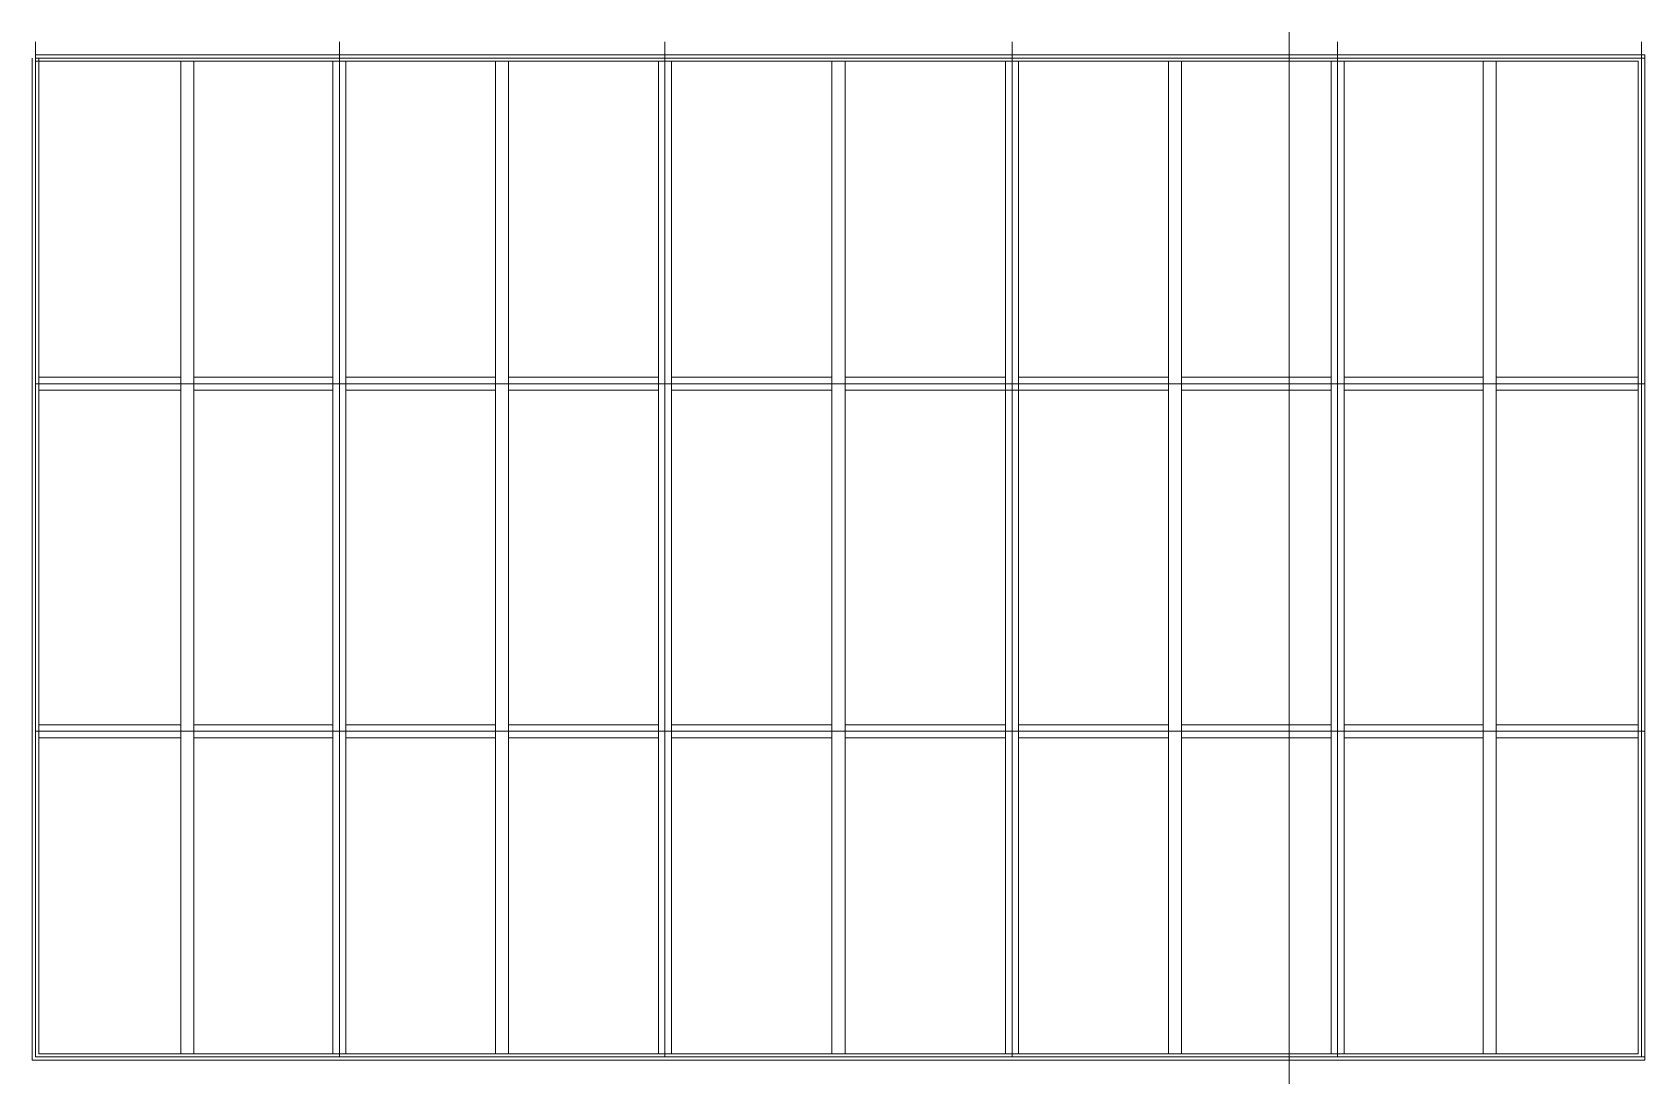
# Model space of a CAD drawing. Header units: millimetres. Extents: x -1960873 to -640355, y 7839719 to 16131025.
# Drawn here: x -815565 to -778415, y 8026663 to 8050872 of the extents above; entities that cross this region are included whole.
import ezdxf

# ---------------------------------------------------------------- set-up
doc = ezdxf.new("R2010")
doc.units = ezdxf.units.MM
doc.linetypes.add('DASHDOT_axis', pattern=[24, 20, -1.5, 1, -1.5])
doc.layers.get('0').update_dxf_attribs({"lineweight": 15})

msp = doc.modelspace()

# ---------------------------------------------------------------- linework, layer by layer
at = {"transparency": 33554687}
for p, q in [((-815565.3, 8027203.8), (-815565.3, 8050278.8)), ((-815490.3, 8050353.8), (-778415.3, 8050353.8)), ((-815490.3, 8050203.8), (-778565.3, 8050203.8)), ((-815415.3, 8027353.8), (-815415.3, 8050278.8)), ((-812140.3, 8027353.8), (-812140.3, 8050203.8)), ((-811840.3, 8027353.8), (-811840.3, 8050203.8)), ((-808640.3, 8027353.8), (-808640.3, 8050203.8)), ((-808340.3, 8027353.8), (-808340.3, 8050203.8)), ((-804890.3, 8027353.8), (-804890.3, 8050203.8)), ((-804590.3, 8027353.8), (-804590.3, 8050203.8)), ((-801140.3, 8027353.8), (-801140.3, 8050203.8)), ((-800840.3, 8027353.8), (-800840.3, 8050203.8)), ((-797140.3, 8027353.8), (-797140.3, 8050203.8)), ((-796840.3, 8027353.8), (-796840.3, 8050203.8)), ((-793140.3, 8027353.8), (-793140.3, 8050203.8)), ((-792840.3, 8027353.8), (-792840.3, 8050203.8)), ((-789390.3, 8027353.8), (-789390.3, 8050203.8)), ((-789090.3, 8027353.8), (-789090.3, 8050203.8)), ((-785640.3, 8027353.8), (-785640.3, 8050203.8)), ((-785340.3, 8027353.8), (-785340.3, 8050203.8)), ((-782140.3, 8027353.8), (-782140.3, 8050203.8)), ((-781840.3, 8027353.8), (-781840.3, 8050203.8)), ((-778565.3, 8050203.8), (-778565.3, 8027353.8)), ((-778415.3, 8050353.8), (-778415.3, 8027203.8)), ((-815415.3, 8042928.8), (-812140.3, 8042928.8)), ((-815415.3, 8042628.8), (-812140.3, 8042628.8)), ((-811840.3, 8042928.8), (-808640.3, 8042928.8)), ((-811840.3, 8042628.8), (-808640.3, 8042628.8)), ((-808340.3, 8042928.8), (-804890.3, 8042928.8)), ((-808340.3, 8042628.8), (-804890.3, 8042628.8)), ((-804590.3, 8042928.8), (-801140.3, 8042928.8)), ((-804590.3, 8042628.8), (-801140.3, 8042628.8)), ((-800840.3, 8042928.8), (-797140.3, 8042928.8)), ((-800840.3, 8042628.8), (-797140.3, 8042628.8)), ((-796840.3, 8042928.8), (-793140.3, 8042928.8)), ((-796840.3, 8042628.8), (-789390.3, 8042628.8)), ((-792840.3, 8042928.8), (-789390.3, 8042928.8)), ((-789090.3, 8042928.8), (-785640.3, 8042928.8)), ((-789090.3, 8042628.8), (-785640.3, 8042628.8)), ((-785340.3, 8042928.8), (-782140.3, 8042928.8)), ((-785340.3, 8042628.8), (-782140.3, 8042628.8)), ((-781840.3, 8042928.8), (-778565.3, 8042928.8)), ((-781840.3, 8042628.8), (-778565.3, 8042628.8)), ((-815415.3, 8034928.8), (-812140.3, 8034928.8)), ((-811840.3, 8034928.8), (-808640.3, 8034928.8)), ((-808340.3, 8034928.8), (-804890.3, 8034928.8)), ((-804590.3, 8034928.8), (-801140.3, 8034928.8)), ((-800840.3, 8034928.8), (-797140.3, 8034928.8)), ((-796840.3, 8034928.8), (-793140.3, 8034928.8)), ((-792840.3, 8034928.8), (-789390.3, 8034928.8)), ((-789090.3, 8034928.8), (-785640.3, 8034928.8)), ((-785340.3, 8034928.8), (-782140.3, 8034928.8)), ((-781840.3, 8034928.8), (-778565.3, 8034928.8)), ((-815415.3, 8034628.8), (-812140.3, 8034628.8)), ((-811840.3, 8034628.8), (-808640.3, 8034628.8)), ((-808340.3, 8034628.8), (-804890.3, 8034628.8)), ((-804590.3, 8034628.8), (-801140.3, 8034628.8)), ((-800840.3, 8034628.8), (-797140.3, 8034628.8)), ((-796840.3, 8034628.8), (-793140.3, 8034628.8)), ((-792840.3, 8034628.8), (-789390.3, 8034628.8)), ((-789090.3, 8034628.8), (-785640.3, 8034628.8)), ((-785340.3, 8034628.8), (-782140.3, 8034628.8)), ((-781840.3, 8034628.8), (-778565.3, 8034628.8)), ((-815565.3, 8027203.8), (-778415.3, 8027203.8)), ((-815415.3, 8027353.8), (-778565.3, 8027353.8))]:
    msp.add_line(p, q, dxfattribs=at)
msp.add_lwpolyline([(-786611.3, 8026662.8), (-786611.3, 8050872)], dxfattribs=at)
at = {"linetype": 'DASHDOT_axis', "transparency": 33554687}
for points in [[(-815490.3, 8050649.6), (-815490.3, 8027278.8)], [(-808490.3, 8050649.6), (-808490.3, 8027278.8)], [(-800990.3, 8050649.6), (-800990.3, 8027278.8)], [(-792990.3, 8050649.6), (-792990.3, 8027278.8)], [(-785490.3, 8050649.6), (-785490.3, 8027278.8)], [(-778490.3, 8050649.6), (-778490.3, 8027278.8)], [(-778415.3, 8050278.8), (-815490.3, 8050278.8)], [(-778415.3, 8042778.8), (-815490.3, 8042778.8)], [(-778415.3, 8034778.8), (-815490.3, 8034778.8)], [(-778415.3, 8027278.8), (-815490.3, 8027278.8)]]:
    msp.add_lwpolyline(points, dxfattribs=at)

doc.saveas('drawing.dxf')
